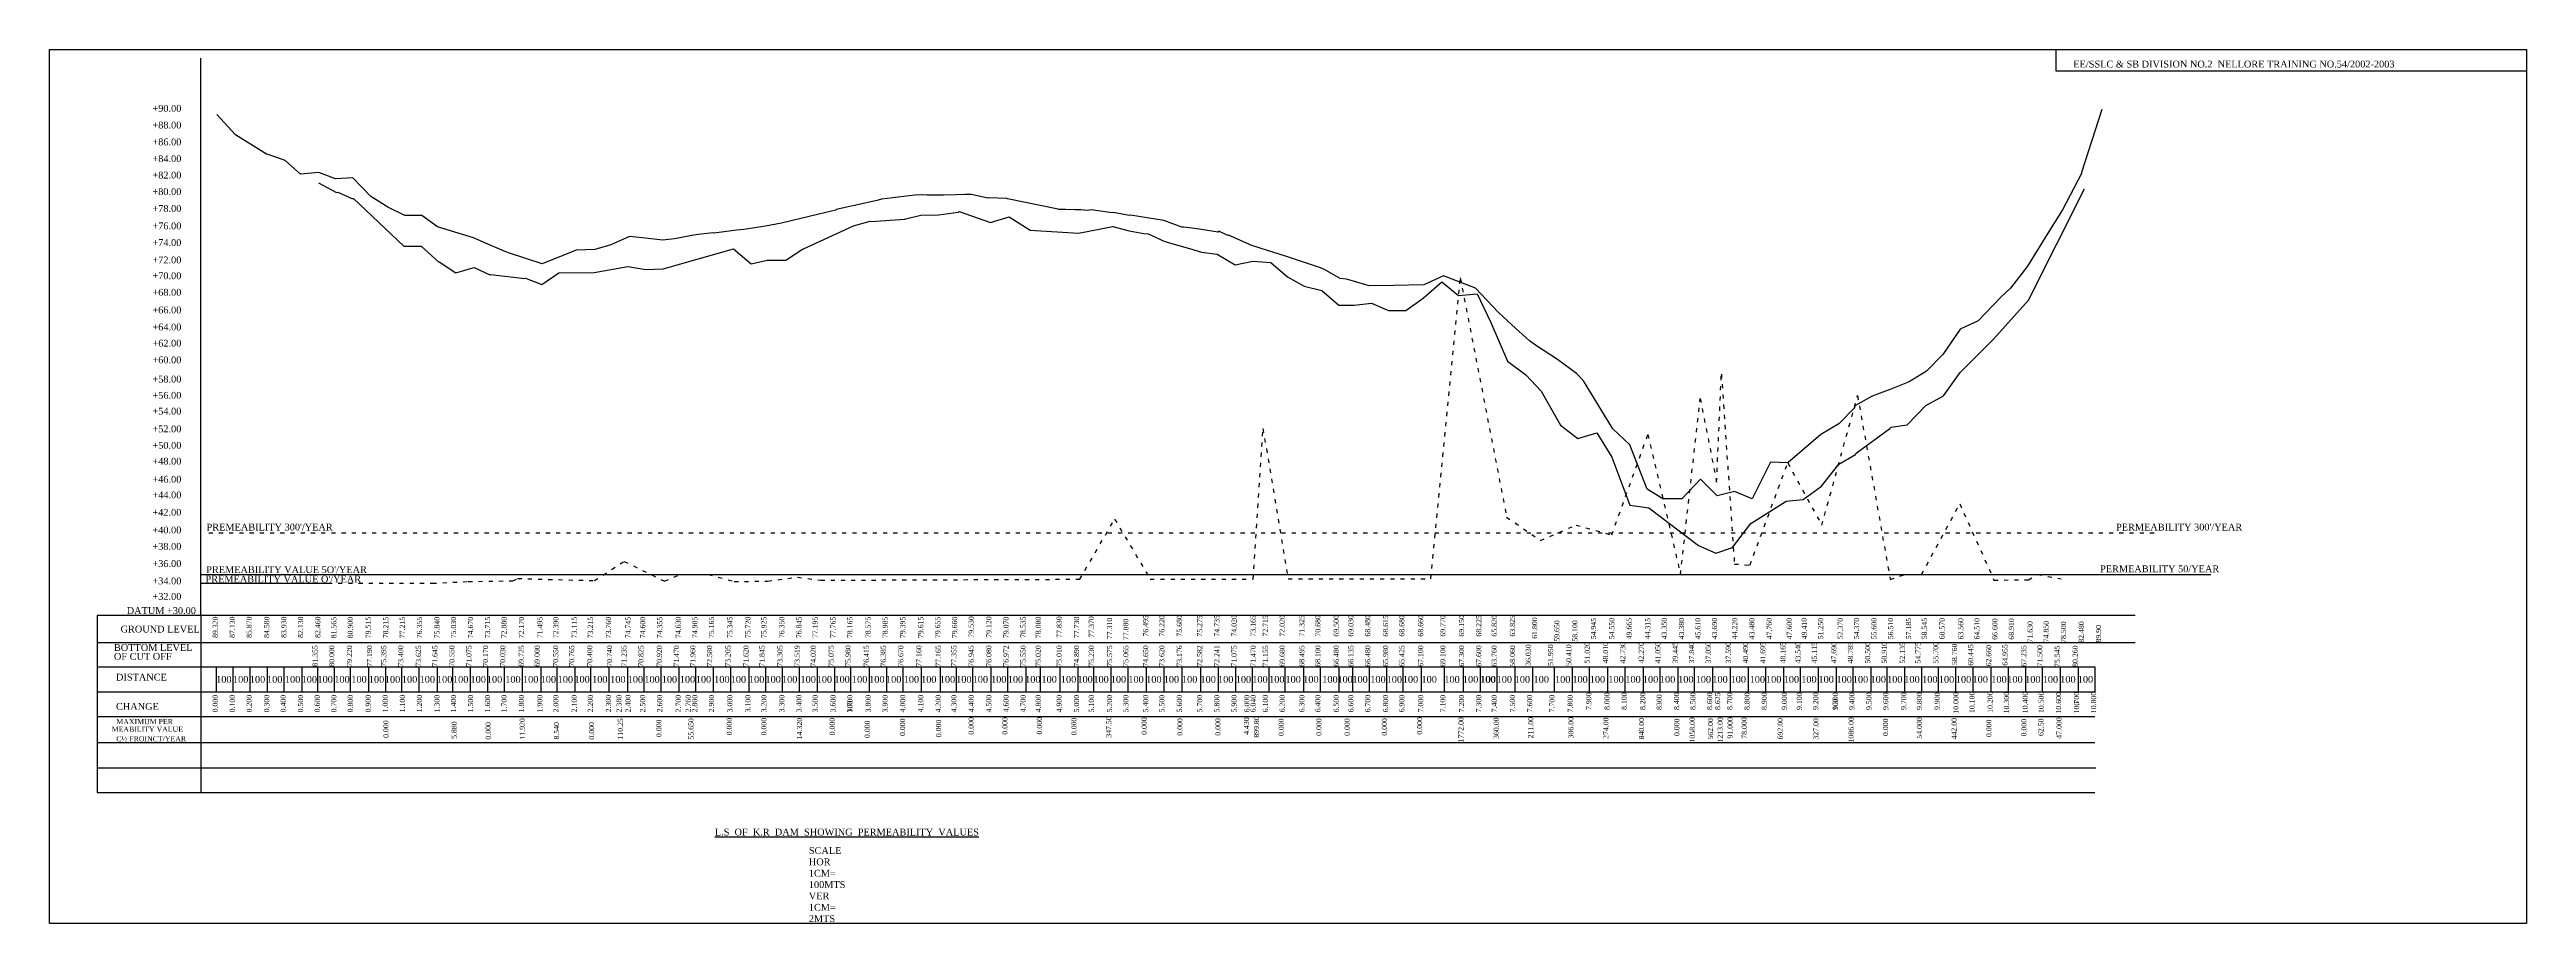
# Model space of a CAD drawing. Header units: millimetres. Extents: x 23 to 1477, y 20 to 533.
import ezdxf

# ---------------------------------------------------------------- set-up
doc = ezdxf.new("R2010")
doc.units = ezdxf.units.MM
doc.header["$MEASUREMENT"] = 0
doc.linetypes.add('ACAD_ISO03W100', pattern=[30, 12, -18])
doc.layers.add('DO LINE', color=3, linetype='Continuous', plot=False)
doc.layers.add('DWG.LINE', color=10, linetype='Continuous')
doc.layers.add('TEXT', color=7, linetype='Continuous')
doc.layers.add('TITLE', color=7, linetype='Continuous', lineweight=30)
doc.styles.get("Standard").update_dxf_attribs({"font": 'times.ttf', "height": 4})

msp = doc.modelspace()

# ---------------------------------------------------------------- linework, layer by layer
at = {"layer": 'DO LINE', "linetype": 'ACAD_ISO03W100', "ltscale": 0.2}
for points in [[(409.5, 225.2), (424.7, 221), (444.3, 221.3), (461.9, 223.6), (475.4, 221.8), (627.6, 222.4), (648.1, 257.7), (669, 222.5), (729.5, 222.5), (735.2, 310.9), (750, 222.7), (833.8, 222.7), (851.1, 399.3), (878.3, 258.9), (898.1, 245.2), (919.1, 254.2), (940, 248.4), (961.3, 307.4), (980.4, 225.2), (992, 328.6), (1001.6, 279.4), (1004.4, 342.9), (1012.1, 231.3), (1021.2, 230.7), (1043.4, 290.7), (1063.4, 254.1), (1084.4, 330.2), (1103.6, 222.2), (1112.2, 225.2)], [(1122, 225.2), (1144.4, 266.6), (1164.5, 221.9), (1184.7, 222), (1184.7, 222), (1190.2, 225.2), (1204, 222.6)], [(116.1, 249.7), (1261.2, 249.7)], [(186.1, 220), (247.5, 220), (268.5, 221), (294.6, 221.5), (297.5, 222.8), (342.6, 221.6), (360.1, 232.9), (383.8, 221.2), (392.8, 225.2)]]:
    msp.add_lwpolyline(points, dxfattribs=at)
at = {"layer": 'DWG.LINE', "ltscale": 0.2}
for p, q in [((1247.5, 201.1), (50.6, 201.1)), ((50.6, 201.1), (50.6, 97.2)), ((111.4, 201.1), (111.4, 97.2)), ((50.6, 111.6), (1224.3, 111.6))]:
    msp.add_line(p, q, dxfattribs=at)
for points in [[(111.4, 201.1), (111.4, 528.3)], [(1200.8, 533.4), (1200.8, 520.9), (1477.2, 520.9)], [(1227.8, 498.2), (1215.9, 461.2), (1216, 460.6), (1204.7, 439.4), (1200.4, 432.5), (1196.1, 425.6), (1184.1, 406.3), (1174.2, 393.4), (1168.6, 388.1), (1155.2, 374.2), (1144.6, 369.3), (1134.4, 354.3), (1124.9, 344.6), (1114.6, 338.3), (1103.9, 334.1), (1093, 329.9), (1082.8, 324.2), (1082.5, 323.1), (1073.4, 313.6), (1062.8, 307.3), (1043.4, 290.7), (1033.3, 291.1), (1022.4, 269.6), (1012.2, 273.9), (1001.9, 271.4), (992.1, 281.1), (981.2, 269.7), (970, 269.7), (960.8, 275.3), (950.6, 301.3), (940.6, 310.7), (923.4, 338.8), (919.4, 343.3), (908.2, 351.5), (895.9, 359.5), (891.7, 362.4), (881.3, 371.7), (873.5, 379.1), (860.1, 393.3), (841.3, 400.5), (829.6, 395.2), (811.8, 394.9), (797.6, 394.6), (788.3, 397.4), (784.3, 398.6), (780.5, 399), (770.9, 404.5), (768.4, 405.5), (759, 408.6), (748.5, 412.1), (737.9, 415.5), (728.7, 418.4), (714.9, 424.5), (714.5, 424.2), (709.2, 426.7), (708.8, 426.2), (697.7, 428), (693.7, 428.5), (688.5, 429.2), (687.6, 429.2), (676.9, 433), (657.5, 436.1), (656.6, 436), (647.5, 437.8), (646.7, 437.5), (634.4, 439.4), (633.1, 439.2), (632.1, 439), (628.3, 439.3), (624.8, 439.3), (619.2, 439.5), (615.3, 439.5), (614.9, 439.8), (614.9, 439.8), (585.1, 445.7), (584.8, 445.9), (574.2, 446.3), (573.7, 446.2), (564.1, 448.3), (560.6, 448.3), (555.1, 448.1), (547.5, 448), (537.8, 448), (535, 448.2), (534.6, 448.2), (530.8, 447.9), (527.4, 447.5), (517.8, 446.3), (511.2, 445.6), (510.6, 445.3), (508.4, 444.8), (502.3, 443.4), (484.6, 439.5), (484.3, 439.1), (474.4, 436.8), (452.4, 431.5), (443.1, 429.8), (438, 429), (434.2, 428.3), (430.3, 427.8), (426.1, 427.3), (413, 425.6), (412.4, 425.8), (403.6, 424.8), (399.7, 424.3), (389.7, 422.2), (382.6, 421.5), (374.4, 422.4), (363.1, 423.6), (352.2, 418.7), (342.8, 416.1), (331.8, 415.6), (311.8, 407.6), (292.7, 413.9), (290.6, 414.6), (279.5, 419.3), (271.6, 422.9), (262.6, 425.7), (250.5, 429.4), (241.3, 435.9), (231.3, 435.9), (221.2, 440.9), (211.2, 447.2), (200.7, 458.1), (190.6, 457.6), (180.7, 461.2), (169.9, 460.2), (160.9, 468.2), (150.4, 472), (150, 472), (131.7, 483.4), (120.8, 495.3)], [(180.5, 455.1), (191.2, 449.4), (191.9, 449.6), (200.2, 446), (201, 446), (230.7, 418), (240.9, 418), (251.1, 408.7), (251.5, 408.7), (261.1, 402.3), (271.2, 405.3), (271.9, 405.4), (281.2, 401.2), (281.6, 401.3), (301.7, 398.9), (302.2, 399.1), (311.7, 395.5), (321.6, 402.3), (342.5, 402.6), (362.3, 406.1), (372.8, 404.2), (383, 404.7), (424.3, 416.4), (434.7, 407.6), (444, 409.7), (454.9, 409.7), (464.8, 416.3), (465.4, 416.5), (494.8, 430), (504.6, 432.6), (504.9, 432.4), (524.9, 433.8), (525.4, 434), (525.4, 434), (534.3, 436.2), (544.7, 436.3), (556.3, 438), (556.8, 438.3), (575.1, 431.9), (575.1, 431.9), (586.2, 435.3), (598.4, 427.3), (626.9, 425.7), (647, 429.6), (656.7, 426.9), (665.3, 425.4), (667.8, 425.2), (677.5, 420.8), (692, 416.6), (699.2, 414.5), (708.4, 413.2), (718.8, 407.1), (729.2, 409.1), (739.9, 408.4), (749.7, 399.9), (759.4, 394.4), (769.8, 392), (779.7, 383.4), (788.7, 383.4), (798.9, 384.6), (809, 380.2), (819.1, 380.2), (829.3, 387.4), (840.2, 397), (850, 389), (861, 390), (869, 373.2), (878.8, 350.4)], [(1104.2, 311.6), (1113.5, 313.1), (1124.4, 324.5), (1134.9, 330), (1144.6, 343.7), (1164.3, 363.3), (1184.8, 386.3), (1217.7, 451.6)], [(878.8, 350.4), (889.6, 342.5)], [(889.6, 342.5), (898.6, 332.8), (909.9, 312.9), (920.1, 305), (931.2, 308.4), (940, 294), (950.7, 265.9)], [(950.7, 265.9), (961.8, 264.3), (990.9, 242.2), (1001.1, 237.6), (1010.9, 241.1), (1021.8, 255.2), (1042.5, 268.2), (1052.5, 269.3), (1063.3, 277.1), (1073.3, 289.9), (1083.1, 295.6), (1083.5, 296.5), (1103.4, 311), (1104.2, 311.6)], [(111.4, 225.2), (1291.8, 225.2)], [(111.4, 220), (186.1, 220)], [(50.6, 185.2), (1247.5, 185.2)], [(50.6, 171), (1223.7, 171)], [(120.4, 171), (120.4, 156.2)], [(130.3, 171), (130.3, 156.2)], [(140.2, 171), (140.2, 156.2)], [(150.3, 171), (150.3, 156.2)], [(160.1, 171), (160.1, 156.2)], [(170.7, 171), (170.7, 156.2)], [(180, 171), (180, 156.2)], [(180, 171), (180, 156.2)], [(189.8, 171), (189.8, 156.2)], [(199.2, 171), (199.2, 156.2)], [(210, 171), (210, 156.2)], [(219.8, 171), (219.8, 156.2)], [(229.3, 171), (229.3, 156.2)], [(239.4, 171), (239.4, 156.2)], [(250.2, 171), (250.2, 156.2)], [(250.2, 171), (250.2, 156.2)], [(259.3, 171), (259.3, 156.2)], [(269.7, 171), (269.7, 156.2)], [(279.8, 171), (279.8, 156.2)], [(279.8, 171), (279.8, 156.2)], [(289.6, 171), (289.6, 156.2)], [(300.1, 171), (300.1, 156.2)], [(311.2, 171), (311.2, 156.2)], [(320.6, 171), (320.6, 156.2)], [(331.1, 171), (331.1, 156.2)], [(340.2, 171), (340.2, 156.2)], [(351, 171), (351, 156.2)], [(362.1, 171), (362.1, 156.2)], [(371.6, 171), (371.6, 156.2)], [(381.6, 171), (381.6, 156.2)], [(392.1, 171), (392.1, 156.2)], [(401.9, 171), (401.9, 156.2)], [(412.3, 171), (412.3, 156.2)], [(422.4, 171), (422.4, 156.2)], [(422.4, 171), (422.4, 156.2)], [(433.2, 171), (433.2, 156.2)], [(443, 171), (443, 156.2)], [(452.8, 171), (452.8, 156.2)], [(462.9, 171), (462.9, 156.2)], [(473.4, 171), (473.4, 156.2)], [(483.5, 171), (483.5, 156.2)], [(492.9, 171), (492.9, 156.2)], [(504, 171), (504, 156.2)], [(514.1, 171), (514.1, 156.2)], [(523.8, 171), (523.8, 156.2)], [(534.5, 171), (534.5, 156.2)], [(545.6, 171), (545.6, 156.2)], [(555, 171), (555, 156.2)], [(564.7, 171), (564.7, 156.2)], [(575.4, 171), (575.4, 156.2)], [(585.2, 171), (585.2, 156.2)], [(595.9, 171), (595.9, 156.2)], [(604.3, 171), (604.3, 156.2)], [(616, 171), (616, 156.2)], [(626.4, 171), (626.4, 156.2)], [(635.7, 171), (635.7, 156.2)], [(645.8, 171), (645.8, 156.2)], [(655.8, 171), (655.8, 156.2)], [(666.7, 171), (666.7, 156.2)], [(676.9, 171), (676.9, 156.2)], [(687.6, 171), (687.6, 156.2)], [(698.5, 171), (698.5, 156.2)], [(708.8, 171), (708.8, 156.2)], [(719, 171), (719, 156.2)], [(728.9, 171), (728.9, 156.2)], [(738.7, 171), (738.7, 156.2)], [(748, 171), (748, 156.2)], [(759.1, 171), (759.1, 156.2)], [(768.7, 171), (768.7, 156.2)], [(779.7, 171), (779.7, 156.2)], [(787.8, 171), (787.8, 156.2)], [(797.6, 171), (797.6, 156.2)], [(807.8, 171), (807.8, 156.2)], [(817.4, 171), (817.4, 156.2)], [(828.1, 171), (828.1, 156.2)], [(841.7, 171), (841.7, 156.2)], [(852.7, 171), (852.7, 156.2)], [(862.7, 171), (862.7, 156.2)], [(862.7, 171), (862.7, 156.2)], [(872.6, 171), (872.6, 156.2)], [(883.2, 171), (883.2, 156.2)], [(893.4, 171), (893.4, 156.2)], [(906.2, 171), (906.2, 156.2)], [(916.8, 171), (916.8, 156.2)], [(926.8, 171), (926.8, 156.2)], [(926.8, 171), (926.8, 156.2)], [(937.6, 171), (937.6, 156.2)], [(947.7, 171), (947.7, 156.2)], [(958.5, 171), (958.5, 156.2)], [(968.3, 171), (968.3, 156.2)], [(978.8, 171), (978.8, 156.2)], [(988.4, 171), (988.4, 156.2)], [(999.2, 171), (999.2, 156.2)], [(1009.6, 171), (1009.6, 156.2)], [(1020.1, 171), (1020.1, 156.2)], [(1030.3, 171), (1030.3, 156.2)], [(1040.8, 171), (1040.8, 156.2)], [(1050.6, 171), (1050.6, 156.2)], [(1061.2, 171), (1061.2, 156.2)], [(1071.9, 171), (1071.9, 156.2)], [(1081.7, 171), (1081.7, 156.2)], [(1092.1, 171), (1092.1, 156.2)], [(1101.6, 171), (1101.6, 156.2)], [(1112, 171), (1112, 156.2)], [(1122, 171), (1122, 156.2)], [(1131.7, 171), (1131.7, 156.2)], [(1141.9, 171), (1141.9, 156.2)], [(1152, 171), (1152, 156.2)], [(1162.6, 171), (1162.6, 156.2)], [(1172.8, 171), (1172.8, 156.2)], [(1183, 171), (1183, 156.2)], [(1192.9, 171), (1192.9, 156.2)], [(1203.3, 171), (1203.3, 156.2)], [(1213.9, 171), (1213.9, 156.2)], [(1223.7, 171), (1223.7, 156.2)], [(50.6, 156.2), (1223.7, 156.2)], [(50.6, 141.7), (1223.7, 141.7)], [(50.6, 126.5), (1223.7, 126.5)], [(50.6, 97.2), (1223.7, 97.2)]]:
    msp.add_lwpolyline(points, dxfattribs=at)
at = {"layer": 'TITLE', "ltscale": 0.2}
msp.add_lwpolyline([(22.6, 533.4), (1477.2, 533.4), (1477.2, 20.2), (22.6, 20.2)], close=True, dxfattribs=at)

# ---------------------------------------------------------------- texts
at = {"layer": 'TEXT', "ltscale": 0.2}
for s, height, p in [('EE/SSLC & SB DIVISION NO.2  NELLORE TRAINING NO.54/2002-2003', 4, (1211.1, 522.9)), ('+90.00', 4, (83, 496.9)), ('+88.00', 4, (83, 487.1)), ('+86.00', 4, (83, 477.2)), ('+84.00', 4, (83, 467.4)), ('+82.00', 4, (83, 457.7)), ('+80.00', 4, (83, 448)), ('+78.00', 4, (83, 438.1)), ('+76.00', 4, (83, 427.9)), ('+74.00', 4, (83, 418.1)), ('+72.00', 4, (83, 407.9)), ('+70.00', 4, (83, 398.6)), ('+68.00', 4, (83, 388.9)), ('+66.00', 4, (83, 378.5)), ('+64.00', 4, (83, 368.5)), ('+62.00', 4, (83, 359)), ('+60.00', 4, (83, 349.2)), ('+58.00', 4, (83, 337.9)), ('+56.00', 4, (83, 328.4)), ('+54.00', 4, (83, 319.1)), ('+52.00', 4, (83, 308.7)), ('+50.00', 4, (83, 299)), ('+48.00', 4, (83, 289.7)), ('+46.00', 4, (83, 279.1)), ('+44.00', 4, (83, 269.9)), ('+42.00', 4, (83, 259.7)), ('+40.00', 4, (83, 249.3)), ("PREMEABILITY 300'/YEAR", 4, (114.8, 251)), ("PERMEABILITY 300'/YEAR", 4, (1236.2, 251)), ('+38.00', 4, (83, 239.7)), ('+36.00', 4, (83, 229.6)), ('+34.00', 4, (83, 219.4)), ("PREMEABILITY VALUE O'/YEAR", 4, (114.2, 220.5)), ("PREMEABILITY VALUE 5O'/YEAR", 4, (114.6, 226)), ('PERMEABILITY 50/YEAR', 4, (1226.8, 226.5)), ('DATUM +30.00', 4, (67.9, 202)), ('+32.00', 4, (83, 210.3)), ('GROUND LEVEL', 4, (64.3, 191.1)), ('BOTTOM LEVEL', 4, (60.4, 180.3)), ('OF CUT OFF', 4, (60.4, 175.1)), ('DISTANCE', 4, (61.6, 162.9)), ('100', 4, (120.4, 161.6)), ('100', 4, (130.3, 161.6)), ('100', 4, (140.2, 161.6)), ('100', 4, (150.3, 161.6)), ('100', 4, (160.8, 161.6)), ('100', 4, (170.6, 161.6)), ('100', 4, (179.9, 161.6)), ('100', 4, (189.8, 161.6)), ('100', 4, (199.8, 161.6)), ('100', 4, (210.1, 161.6)), ('100', 4, (219.5, 161.6)), ('100', 4, (229.5, 161.6)), ('100', 4, (239.9, 161.6)), ('100', 4, (250.1, 161.6)), ('100', 4, (259.5, 161.6)), ('100', 4, (269.8, 161.6)), ('100', 4, (279.4, 161.6)), ('100', 4, (290.2, 161.6)), ('100', 4, (300.6, 161.6)), ('100', 4, (311, 161.6)), ('100', 4, (321, 161.6)), ('100', 4, (330.8, 161.6)), ('100', 4, (341.2, 161.6)), ('100', 4, (351.8, 161.6)), ('100', 4, (362.1, 161.6)), ('100', 4, (371.9, 161.6)), ('100', 4, (382.1, 161.6)), ('100', 4, (392.7, 161.6)), ('100', 4, (402.1, 161.6)), ('100', 4, (412.9, 161.6)), ('100', 4, (422.6, 161.6)), ('100', 4, (433.3, 161.6)), ('100', 4, (443, 161.6)), ('100', 4, (452.7, 161.6)), ('100', 4, (463.6, 161.6)), ('100', 4, (463.6, 161.6)), ('100', 4, (473.1, 161.6)), ('100', 4, (483.5, 161.6)), ('100', 4, (483.5, 161.6)), ('100', 4, (493.8, 161.6)), ('100', 4, (503.9, 161.6)), ('100', 4, (513.8, 161.6)), ('100', 4, (524.2, 161.6)), ('100', 4, (534.4, 161.6)), ('100', 4, (545.4, 161.6)), ('100', 4, (555, 161.6)), ('100', 4, (564.7, 161.6)), ('100', 4, (575.5, 161.6)), ('100', 4, (585.3, 161.6)), ('100', 4, (595.5, 161.6)), ('100', 4, (605.1, 161.6)), ('100', 4, (616.5, 161.6)), ('100', 4, (626.2, 161.6)), ('100', 4, (635.6, 161.6)), ('100', 4, (645.8, 161.6)), ('100', 4, (656.1, 161.6)), ('100', 4, (666.6, 161.6)), ('100', 4, (676.9, 161.6)), ('100', 4, (687.6, 161.6)), ('100', 4, (698.5, 161.6)), ('100', 4, (708.8, 161.6)), ('100', 4, (719.2, 161.6)), ('100', 4, (728.9, 161.6)), ('100', 4, (738.8, 161.6)), ('100', 4, (748.4, 161.6)), ('100', 4, (758.8, 161.6)), ('100', 4, (770, 161.6)), ('100', 4, (778.9, 161.6)), ('100', 4, (787.7, 161.6)), ('100', 4, (798.2, 161.6)), ('100', 4, (807.8, 161.6)), ('100', 4, (817.3, 161.6)), ('100', 4, (828.3, 161.6)), ('100', 4, (841.7, 161.6)), ('100', 4, (852.6, 161.6)), ('100', 4, (862.7, 161.6)), ('100', 4, (862.9, 161.6)), ('100', 4, (872.4, 161.6)), ('100', 4, (883, 161.6)), ('100', 4, (894.1, 161.6)), ('100', 4, (906.7, 161.6)), ('100', 4, (916.9, 161.6)), ('100', 4, (927.1, 161.6)), ('100', 4, (938, 161.6)), ('100', 4, (948, 161.6)), ('100', 4, (958.3, 161.6)), ('100', 4, (958.3, 161.6)), ('100', 4, (968.3, 161.6)), ('100', 4, (979, 161.6)), ('100', 4, (989.3, 161.6)), ('100', 4, (999.1, 161.6)), ('100', 4, (1009.8, 161.6)), ('100', 4, (1009.8, 161.6)), ('100', 4, (1021, 161.6)), ('100', 4, (1021, 161.6)), ('100', 4, (1030.6, 161.6)), ('100', 4, (1041, 161.6)), ('100', 4, (1051.3, 161.6)), ('100', 4, (1061.4, 161.6)), ('100', 4, (1072, 161.6)), ('100', 4, (1081.6, 161.6)), ('100', 4, (1092, 161.6)), ('100', 4, (1101.7, 161.6)), ('100', 4, (1111.8, 161.6)), ('100', 4, (1122.3, 161.6)), ('100', 4, (1132.1, 161.6)), ('100', 4, (1142.1, 161.6)), ('100', 4, (1151.9, 161.6)), ('100', 4, (1162.9, 161.6)), ('100', 4, (1172.3, 161.6)), ('100', 4, (1182.8, 161.6)), ('100', 4, (1193.1, 161.6)), ('100', 4, (1203.4, 161.6)), ('100', 4, (1213.7, 161.6)), ('CHANGE', 4, (61.6, 145.7)), ('MEABILITY VALUE', 3, (59.1, 132.8)), ('MAXIMUM PER', 3, (61.8, 137.3)), ('C½ FROINCT/YEAR', 3, (61.8, 127.2))]:
    msp.add_text(s, height=height, dxfattribs=at).set_placement(p)
for s, p in [('89.320', (121.4, 187.9)), ('87.130', (131.4, 187.9)), ('85.870', (141.3, 187.9)), ('84.580', (151.6, 187.9)), ('83.930', (161.7, 187.9)), ('82.130', (171.5, 187.9)), ('82.460', (181.6, 187.9)), ('81.565', (191, 187.7)), ('80.900', (200.7, 187.7)), ('79.515', (211.2, 187.7)), ('78.215', (221.5, 187.7)), ('77.215', (231.3, 187.7)), ('76.355', (241.3, 187.7)), ('75.840', (251.6, 187.7)), ('75.030', (261.3, 187.7)), ('74.670', (271.3, 187.7)), ('73.715', (281.3, 187.7)), ('72.880', (291, 187.7)), ('72.170', (301.2, 187.7)), ('71.495', (312, 187.7)), ('72.390', (321.4, 187.7)), ('73.115', (332.2, 187.7)), ('73.215', (341.7, 187.7)), ('73.760', (352.3, 187.7)), ('74.745', (363.8, 187.7)), ('74.600', (372.4, 187.7)), ('74.355', (382.4, 187.7)), ('74.630', (393.3, 187.8)), ('74.905', (403, 187.8)), ('75.165', (412.8, 187.8)), ('75.345', (423.6, 187.8)), ('75.720', (434.2, 187.8)), ('75.925', (443.6, 187.8)), ('76.350', (454.1, 187.8)), ('76.845', (464.2, 187.8)), ('77.195', (473.7, 187.8)), ('77.765', (484.2, 187.8)), ('78.165', (494.1, 187.8)), ('78.575', (504.8, 187.8)), ('78.905', (514.8, 187.8)), ('79.395', (525.1, 187.8)), ('79.615', (535.7, 187.8)), ('79.655', (545.7, 187.8)), ('79.660', (555.6, 187.8)), ('79.530', (565.3, 188.1)), ('79.120', (575.7, 188)), ('79.070', (585.8, 187.8)), ('78.535', (595.8, 187.9)), ('78.080', (604.7, 187.8)), ('77.830', (617, 188)), ('77.730', (627.2, 187.8)), ('77.370', (635.9, 188.1)), ('77.310', (646.6, 187.2)), ('77.080', (656.1, 186.6)), ('76.495', (667.8, 188.7)), ('76.220', (677.3, 188.7)), ('75.680', (687.6, 188.7)), ('75.275', (699.5, 188.7)), ('74.735', (709.6, 188.7)), ('74.020', (719.7, 188.7)), ('73.165', (730.9, 188.7)), ('72.715', (738.1, 188.7)), ('72.020', (748, 188.7)), ('71.325', (759.5, 188.7)), ('70.680', (768.9, 188.7)), ('69.500', (779.7, 188.7)), ('69.030', (788.3, 188.7)), ('68.480', (798.2, 188.7)), ('68.615', (808.7, 188.7)), ('68.680', (818.2, 188.7)), ('68.660', (829.3, 188.7)), ('69.770', (842.3, 188.7)), ('69.150', (853.3, 188.7)), ('68.225', (863.4, 188.7)), ('65.820', (872.5, 188.7)), ('63.825', (883.2, 188.7)), ('61.800', (896.2, 187.4)), ('59.650', (909.3, 185.7)), ('58.100', (919.9, 185.7)), ('54.945', (930.8, 187.1)), ('54.550', (941.5, 187.1)), ('49.665', (951.7, 187.1)), ('44.315', (962.6, 187.1)), ('43.350', (972.3, 187.1)), ('43.380', (982.5, 187.1)), ('45.610', (992.1, 187.1)), ('43.690', (1001.9, 187.1)), ('44.220', (1013.7, 187.1)), ('43.480', (1023.8, 187.1)), ('47.760', (1034, 187.1)), ('47.600', (1045.8, 187.1)), ('49.410', (1054.6, 187.1)), ('51.250', (1064.2, 187.1)), ('52.370', (1075.7, 187.1)), ('54.370', (1085.3, 187.1)), ('55.600', (1095.5, 187.1)), ('56.510', (1105.3, 187.1)), ('57.185', (1115.8, 187.1)), ('58.545', (1125.1, 187.1)), ('60.570', (1135.5, 187.1)), ('63.560', (1146.5, 187)), ('64.510', (1156, 187)), ('66.600', (1166.5, 186.8)), ('68.910', (1176.2, 186.9)), ('71.630', (1187.2, 185.2)), ('74.850', (1196.6, 185.3)), ('78.500', (1206.8, 185)), ('82.480', (1217.3, 185.1)), ('89.90', (1227.4, 185.2)), ('81.355', (180, 171)), ('80.000', (189.8, 171)), ('79.220', (200.2, 171)), ('77.190', (212, 171)), ('75.395', (220.3, 171)), ('73.400', (230.3, 171)), ('73.625', (240.7, 171)), ('71.645', (250.4, 171)), ('70.550', (260.3, 171)), ('71.075', (270.4, 171)), ('70.170', (280.1, 171)), ('70.030', (290.2, 171)), ('69.725', (301.1, 171)), ('69.000', (310.4, 171)), ('70.550', (321.3, 171)), ('70.765', (330.7, 171)), ('70.400', (341.3, 171)), ('70.740', (352.9, 171)), ('71.235', (361.5, 171)), ('70.825', (371.4, 171)), ('70.920', (382.2, 171)), ('71.470', (392.2, 171)), ('71.960', (401.9, 171)), ('72.580', (411.7, 171)), ('73.205', (422.5, 171)), ('71.620', (433.1, 171)), ('71.845', (442.5, 171)), ('73.305', (453, 171)), ('73.519', (463.1, 171)), ('74.020', (472.6, 171)), ('75.075', (483.1, 171)), ('75.980', (493, 171)), ('76.415', (503.7, 171)), ('76.385', (513.7, 171)), ('76.670', (524, 171)), ('77.160', (534.6, 171)), ('77.165', (546, 171)), ('77.355', (555.2, 171)), ('76.945', (565.3, 171)), ('76.080', (575.7, 171)), ('76.972', (585.8, 171)), ('75.550', (595.8, 171)), ('75.020', (604.7, 171)), ('75.010', (617, 171)), ('74.890', (627.2, 171)), ('75.230', (635.9, 171)), ('75.575', (646.6, 171)), ('75.065', (656.1, 171)), ('74.650', (667.8, 171)), ('73.620', (677.3, 171)), ('73.176', (687.6, 171)), ('72.582', (699.5, 171)), ('72.241', (709.6, 171)), ('71.075', (719.7, 171)), ('71.470', (730.9, 171)), ('71.155', (738.1, 171)), ('69.680', (748, 171)), ('68.495', (759.5, 171)), ('68.100', (768.9, 171)), ('66.480', (779.7, 171)), ('66.135', (788.3, 171)), ('66.480', (798.2, 171)), ('65.980', (808.7, 171)), ('65.425', (818.2, 171)), ('67.100', (829.3, 171)), ('69.100', (842.3, 171)), ('67.300', (853.3, 171)), ('67.600', (863.4, 171)), ('63.760', (872.5, 171)), ('58.060', (883.2, 171)), ('36.030', (892.5, 171.5)), ('51.950', (905.6, 171.5)), ('50.410', (916.3, 171.5)), ('51.020', (927.1, 172.9)), ('48.010', (937.9, 172.9)), ('42.730', (948, 172.9)), ('42.270', (958.9, 172.9)), ('41.050', (968.6, 172.9)), ('39.445', (978.8, 172.9)), ('37.840', (988.4, 172.9)), ('37.050', (998.2, 172.9)), ('37.590', (1010, 172.9)), ('40.490', (1020.1, 172.9)), ('41.695', (1030.3, 172.9)), ('48.165', (1042.1, 172.9)), ('43.540', (1050.9, 172.9)), ('45.115', (1060.5, 172.9)), ('47.690', (1072, 172.9)), ('48.785', (1081.7, 172.9)), ('50.500', (1091.8, 172.9)), ('50.910', (1101.6, 172.9)), ('52.135', (1112.2, 172.9)), ('54.775', (1121.4, 172.9)), ('55.700', (1131.8, 172.9)), ('58.760', (1142.8, 172)), ('60.445', (1152.3, 171.6)), ('62.660', (1162.9, 171.2)), ('64.955', (1172.5, 171.6)), ('67.235', (1183.5, 171)), ('71.500', (1192.9, 171.1)), ('75.545', (1203.1, 170.8)), ('80.260', (1213.7, 170.9)), ('0.000', (121.4, 144.2)), ('0.100', (131.4, 144.2)), ('0.200', (141.3, 144.2)), ('0.300', (151.6, 144.2)), ('0.400', (161.3, 144.2)), ('0.500', (171.5, 144.2)), ('0.600', (181.3, 144.2)), ('0.700', (191, 144.2)), ('0.800', (200.7, 144.2)), ('0.900', (211.2, 144.2)), ('1.000', (221.2, 144.2)), ('1.100', (231.3, 144.2)), ('1.200', (241.3, 144.2)), ('1.300', (251.6, 144.2)), ('1.400', (261.3, 144.2)), ('1.500', (271.3, 144.2)), ('1.600', (281.3, 144.2)), ('1.700', (291, 144.2)), ('1.800', (301.2, 144.2)), ('1.900', (312, 144.2)), ('2.000', (321.4, 144.2)), ('2.100', (332.2, 144.2)), ('2.200', (341.7, 144.2)), ('2.300', (352.3, 144.2)), ('2.380', (358.5, 144.2)), ('2.400', (363.8, 144.2)), ('2.500', (372.4, 144.2)), ('2.600', (382.4, 144.2)), ('2.700', (393.3, 144.2)), ('2.760', (399.1, 144.2)), ('2.800', (403, 144.2)), ('2.900', (412.8, 144.2)), ('3.000', (423.6, 144.2)), ('3.100', (434.2, 144.2)), ('3.200', (443.6, 144.2)), ('3.300', (454.1, 144.2)), ('3.400', (464.2, 144.2)), ('3.500', (473.7, 144.2)), ('3.600', (484.2, 144.2)), ('3.700', (494.1, 144.2)), ('100', (494.1, 144.2)), ('3.800', (504.8, 144.2)), ('3.900', (514.8, 144.2)), ('4.000', (525.1, 144.2)), ('4.100', (535.7, 144.2)), ('4.200', (546, 144.2)), ('4.300', (555.2, 144.2)), ('4.400', (565.3, 144.2)), ('4.500', (575.7, 144.2)), ('4.600', (585.8, 144.2)), ('4.700', (595.8, 144.2)), ('4.800', (604.7, 144.2)), ('4.900', (617, 144.2)), ('5.000', (627.2, 144.2)), ('5.100', (635.9, 144.2)), ('5.200', (646.6, 144.2)), ('5.300', (656.1, 144.2)), ('5.400', (667.8, 144.2)), ('5.500', (677.3, 144.2)), ('5.600', (687.6, 144.2)), ('5.700', (699.5, 144.2)), ('5.800', (709.6, 144.2)), ('5.900', (719.7, 144.2)), ('6.000', (727.2, 144.2)), ('6.040', (730.9, 144.2)), ('6.100', (738.1, 144.2)), ('6.200', (748, 144.2)), ('6.300', (759.5, 144.2)), ('6.400', (768.9, 144.2)), ('6.500', (779.7, 144.2)), ('6.600', (788.3, 144.2)), ('6.700', (798.2, 144.2)), ('6.800', (808.7, 144.2)), ('6.900', (818.2, 144.2)), ('7.000', (829.3, 144.2)), ('7.100', (842.3, 144.2)), ('7.200', (853.3, 144.2)), ('7.300', (863.4, 144.2)), ('7.400', (872.5, 144.2)), ('7.500', (883.2, 144.2)), ('7.600', (893.3, 144.2)), ('7.700', (906.4, 144.2)), ('7.800', (917.1, 144.2)), ('7.900', (928, 145.6)), ('8.000', (938.7, 145.6)), ('8.100', (948.8, 145.6)), ('8.200', (959.7, 145.6)), ('8300', (969.4, 145.6)), ('8.400', (979.6, 145.6)), ('8.500', (989.2, 145.6)), ('8.600', (999, 145.6)), ('8.625', (1003.7, 145.6)), ('8.700', (1010.8, 145.6)), ('8.800', (1021, 145.6)), ('8.900', (1031.1, 145.6)), ('9.000', (1042.9, 145.6)), ('9.100', (1051.7, 145.6)), ('9.200', (1061.3, 145.6)), ('9.300', (1072.8, 145.6)), ('100', (1072.8, 145.6)), ('9.400', (1082.5, 145.6)), ('9.500', (1092.6, 145.6)), ('9.600', (1102.4, 145.6)), ('9.700', (1113, 145.6)), ('9.800', (1122.2, 145.6)), ('9.900', (1132.6, 145.6)), ('10.000', (1143.6, 143.4)), ('10.100', (1153.1, 143.8)), ('10.200', (1163.7, 143.9)), ('10.300', (1173.3, 143.6)), ('10.400', (1184.3, 143.7)), ('10.500', (1193.7, 143.8)), ('10.600', (1203.9, 143.5)), ('10.700', (1214.5, 143.6)), ('100', (1214.5, 143.6)), ('10.800', (1224.5, 143.7)), ('0.000', (221.6, 129.2)), ('5.880', (261.7, 128.6)), ('0.000', (281.7, 128.2)), ('11.920', (301.7, 128.2)), ('8.540', (321.8, 128.2)), ('0.000', (342.4, 128.2)), ('110.25', (359.3, 128.2)), ('0.000', (381.9, 129.7)), ('55.650', (400.8, 128.2)), ('0.000', (423.3, 130.7)), ('0.000', (443.6, 130.7)), ('14.320', (464.5, 128.4)), ('0.000', (483.7, 130.7)), ('0.000', (504.3, 129.1)), ('0.000', (525, 130.3)), ('0.000', (546.2, 129.6)), ('0.000', (565.3, 131.1)), ('0.000', (585.1, 131.1)), ('0.000', (605.4, 131.2)), ('0.000', (625.7, 130.8)), ('347.50', (646.1, 129.3)), ('0.000', (666.9, 131)), ('0.000', (687.9, 130.5)), ('0.000', (710.2, 130.5)), ('4.430', (727, 131)), ('899.80', (732.9, 129.3)), ('0.000', (747.4, 130.3)), ('0.000', (769.5, 130.4)), ('0.000', (786.1, 130.4)), ('0.000', (808, 130.5)), ('0.000', (828.7, 131.1)), ('1772.00', (853, 126.5)), ('360.00', (873.7, 128.6)), ('211.00', (893.9, 128.9)), ('306.00', (917.5, 128.9)), ('274.00', (938.1, 128.6)), ('840.00', (959, 128.3)), ('0.000', (979.7, 130.3)), ('1058.00', (988.8, 126.5)), ('562.00', (999.5, 128.2)), ('1213.00', (1005.2, 126.5)), ('91.000', (1011, 128.8)), ('78.000', (1019.3, 128.7)), ('692.00', (1040.5, 128.3)), ('327.00', (1061.4, 128.2)), ('1086.00', (1082.1, 126.5)), ('0.000', (1102.3, 130.3)), ('54.000', (1122.2, 128.7)), ('442.00', (1142.6, 128.3)), ('0.000', (1163, 129.7)), ('0.000', (1183.6, 130.1)), ('62.50', (1193.6, 130.3)), ('47.000', (1204.2, 128.7))]:
    msp.add_text(s, height=3, rotation=90, dxfattribs=at).set_placement(p)
at = {"layer": 'TEXT', "ltscale": 0.2, "insert": (468.5, 65.1), "char_height": 4, "width": 0.18, "attachment_point": 1}
msp.add_mtext('SCALE      HOR  1CM= 100MTS\\P                   VER  1CM= 2MTS\\P                               ', dxfattribs=at)
at = {"layer": 'TITLE', "ltscale": 0.2, "insert": (413.3, 75.9), "char_height": 4, "attachment_point": 1}
msp.add_mtext('{\\LL.S  OF  K.R  DAM  SHOWING  PERMEABILITY  VALUES}', dxfattribs=at)

doc.saveas('drawing.dxf')
